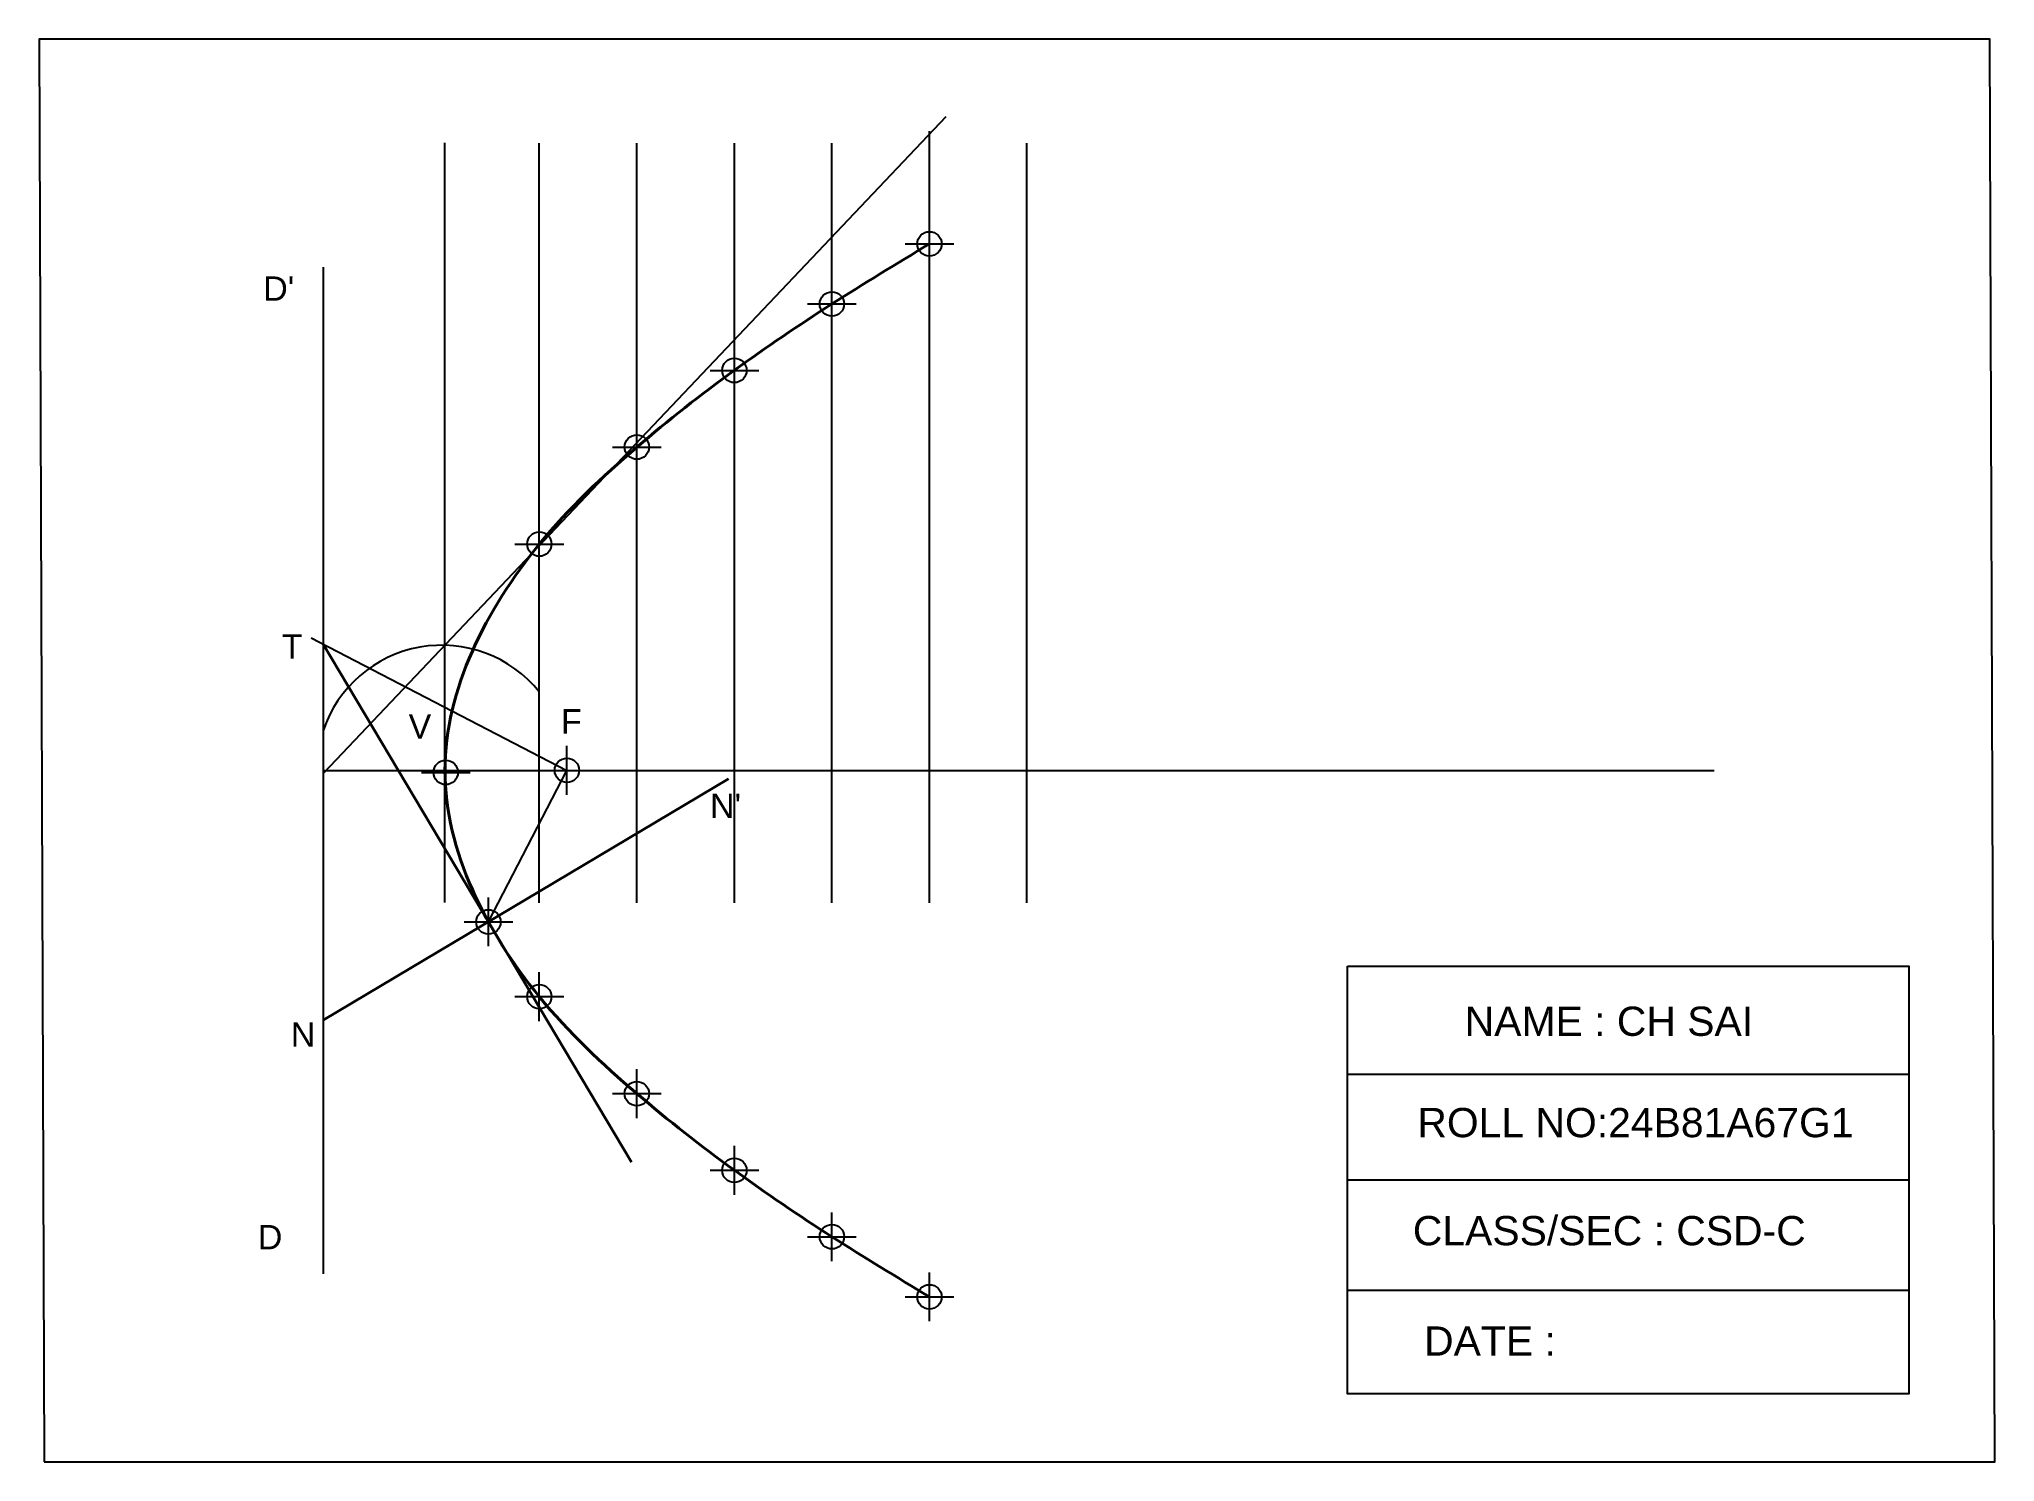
# Model space of a CAD drawing. Header units: millimetres. Extents: x 0 to 3373, y -12 to 340.
# Drawn here: x 2489.8 to 2890.8, y 0.1 to 291.8 of the extents above; entities that cross this region are included whole.
import ezdxf

# ---------------------------------------------------------------- set-up
doc = ezdxf.new("R2010")
doc.units = ezdxf.units.MM
doc.header["$PDMODE"] = 34
doc.header["$PDSIZE"] = 5
doc.styles.get("Standard").update_dxf_attribs({"font": 'arial.ttf'})

msp = doc.modelspace()

# ---------------------------------------------------------------- texts
for s, height, p in [("D'", 5, (2535.72, 238.16)), ('T', 5, (2539.53, 164.78)), ('V', 5, (2565.54, 148.39)), ('F', 5, (2596.79, 149.42)), ("N'", 5, (2627.35, 132.12)), ('NAME : CH SAI', 6, (2782.11, 87.43)), ('N', 5, (2541.38, 85.23)), ('ROLL NO:24B81A67G1', 6, (2772.4, 66.65)), ('D', 5, (2534.62, 43.66)), ('CLASS/SEC : CSD-C', 6, (2771.47, 44.49)), ('DATE : ', 6, (2773.79, 21.86))]:
    msp.add_text(s, height=height).set_placement(p)

# ---------------------------------------------------------------- linework, layer by layer
for p, q in [((2548.21, 141.45), (2675.79, 275.95)), ((2672.35, 114.68), (2672.35, 272.95)), ((2572.96, 114.76), (2572.96, 270.52)), ((2592.35, 114.68), (2592.35, 270.45)), ((2612.35, 114.68), (2612.35, 270.45)), ((2632.35, 114.68), (2632.35, 270.45)), ((2652.35, 114.68), (2652.35, 270.45)), ((2692.35, 114.68), (2692.35, 270.45)), ((2548.01, 245.08), (2548.01, 38.66)), ((2545.58, 169.03), (2598.01, 141.87)), ((2548.01, 141.87), (2598.01, 141.87)), ((2581.91, 110.79), (2598.01, 141.87)), ((2598.01, 141.87), (2833.28, 141.87)), ((2758.07, 79.58), (2873.19, 79.58)), ((2758.07, 57.88), (2873.19, 57.88)), ((2758.07, 35.26), (2873.19, 35.26))]:
    msp.add_line(p, q)
at = {"lineweight": 40}
for p, q in [((2548.01, 167.77), (2611.22, 61.54)), ((2548.01, 90.62), (2631.17, 140.1))]:
    msp.add_line(p, q, dxfattribs=at)
for points in [[(2490.83, 0.07), (2890.83, 0.07), (2889.78, 291.81), (2489.78, 291.81)], [(2758.07, 101.75), (2873.19, 101.75), (2873.19, 14.02), (2758.07, 14.02)]]:
    msp.add_lwpolyline(points, close=True)
msp.add_arc((2572.35, 141.87), 25.66, 38.7904, 161.5511)
at = {"lineweight": 40, "end_tangent": (0.84248, -0.538728)}
msp.add_spline([(2672.35, 249.83), (2652.35, 237.5), (2632.35, 223.91), (2612.35, 208.15), (2592.35, 188.25), (2573, 141.87), (2592.35, 95.47), (2612.35, 75.58), (2632.35, 59.86), (2652.35, 46.24), (2672.35, 33.91)], degree=3, dxfattribs=at)
for p in [(2672.35, 249.83), (2652.35, 237.5), (2632.35, 223.88), (2612.35, 208.16), (2592.35, 188.27), (2573.16, 141.45), (2598.01, 141.87), (2581.91, 110.79), (2592.35, 95.47), (2612.35, 75.58), (2632.35, 59.86), (2652.35, 46.24), (2672.35, 33.91)]:
    msp.add_point(p)

msp.set_redraw_order([(e.dxf.handle, doc.entitydb.next_handle()) for e in msp.query("TEXT MTEXT ATTDEF DIMENSION ARC_DIMENSION")])  # texts and dimensions are drawn at this point

doc.saveas('drawing.dxf')
